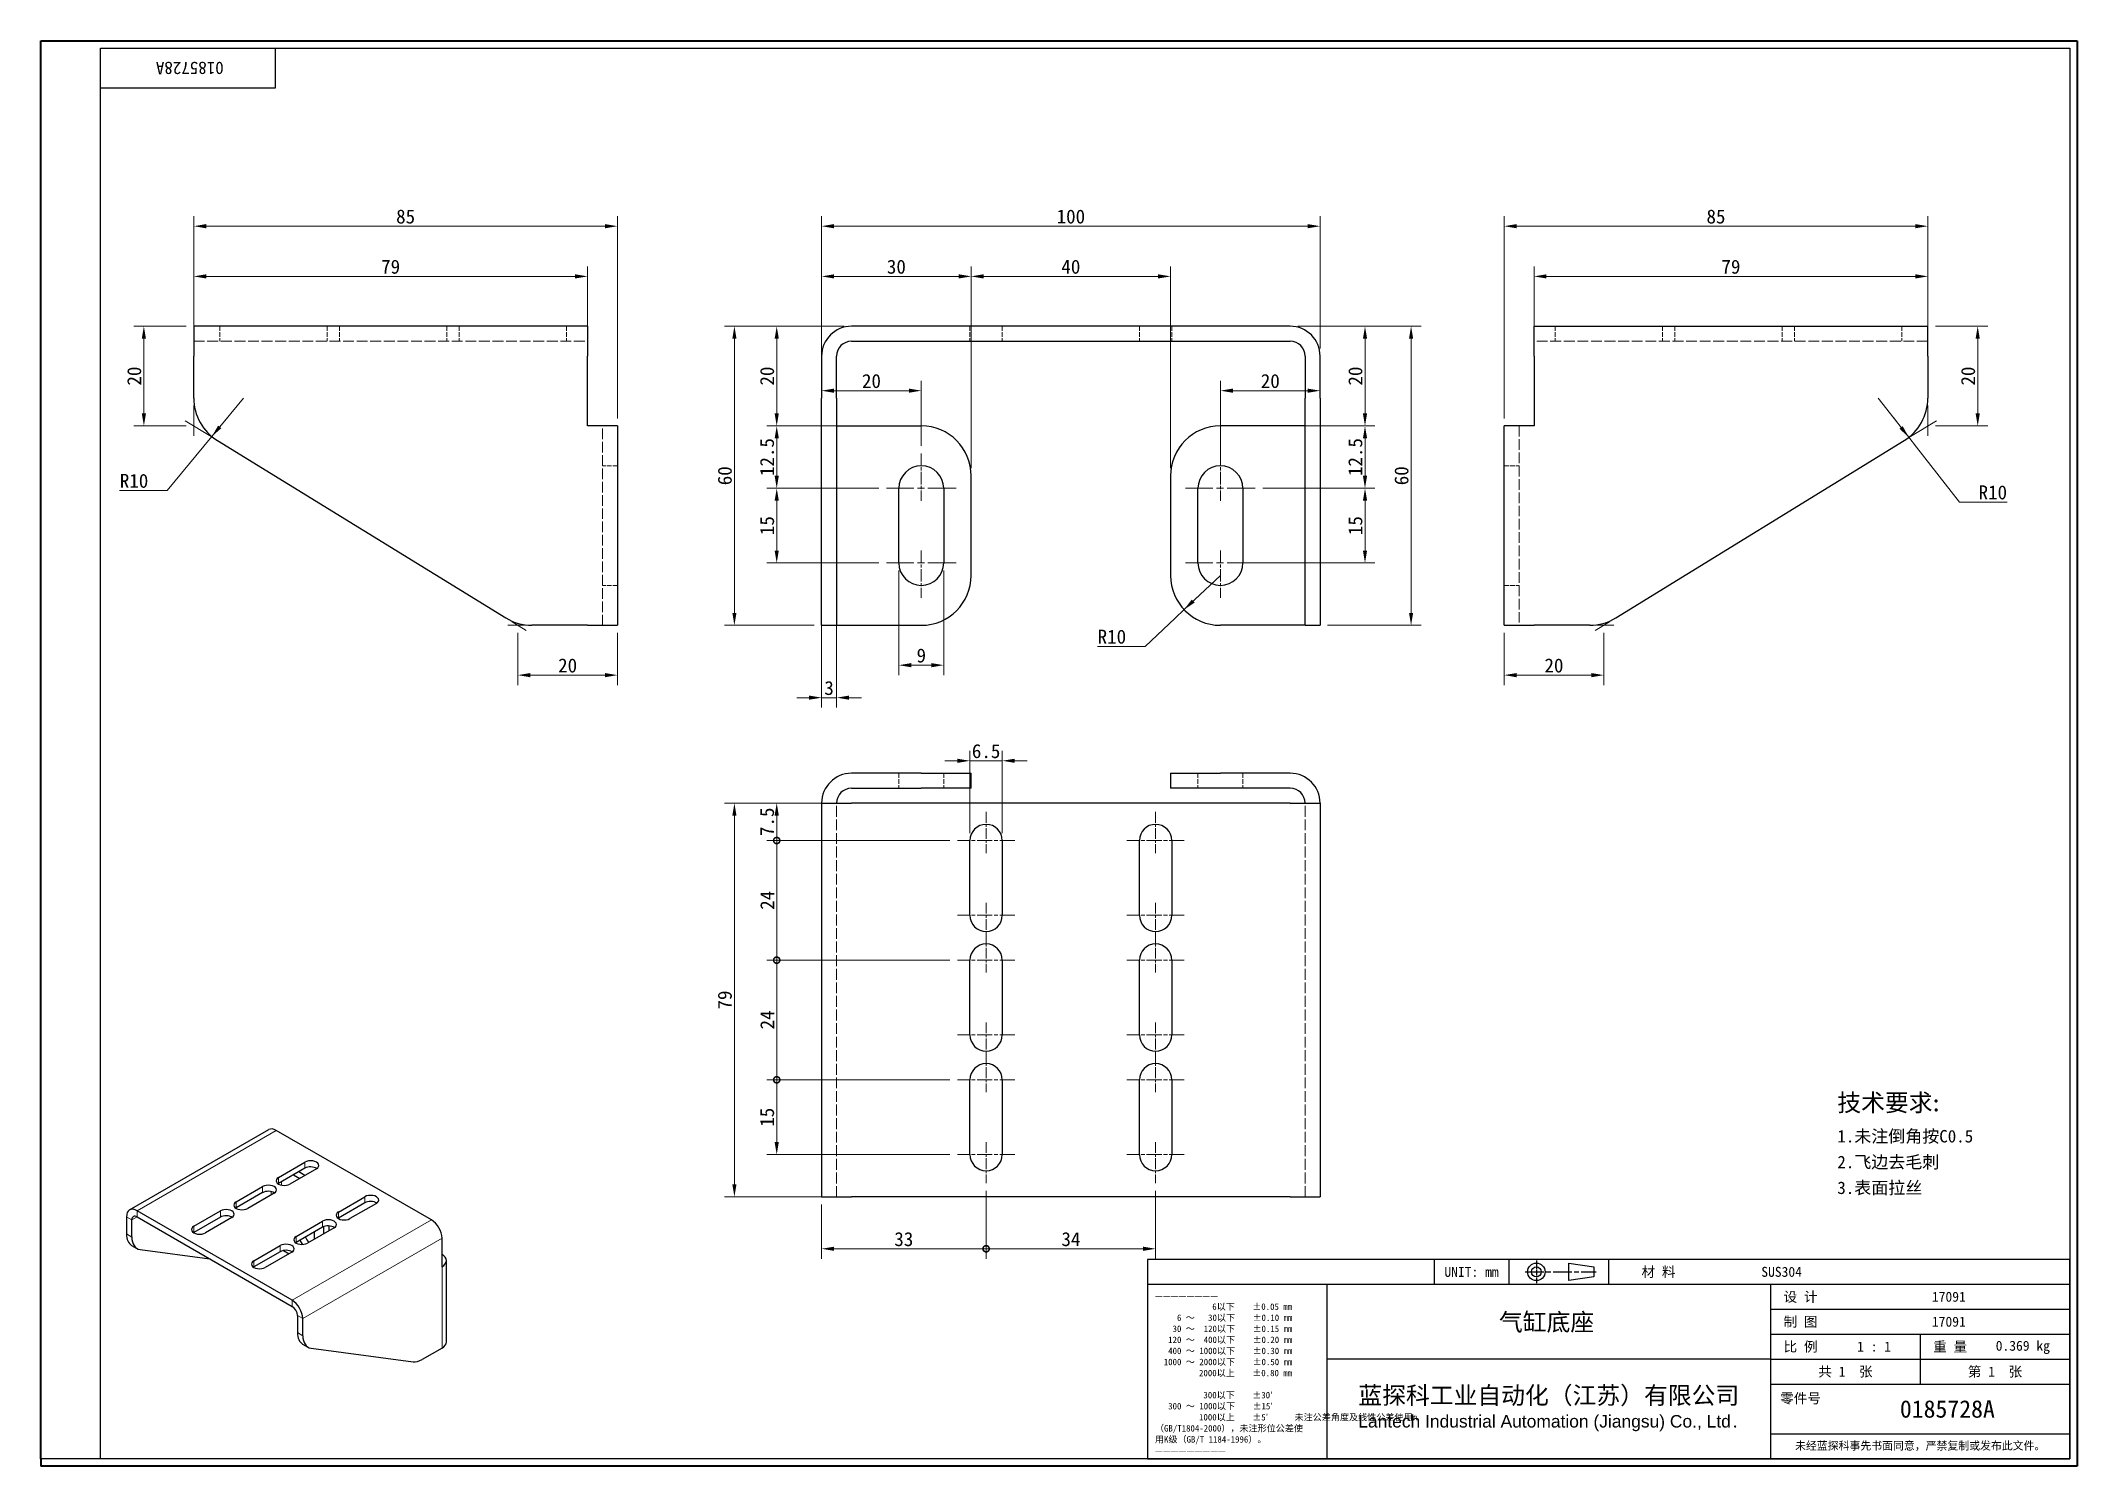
# Model space of a CAD drawing. Header units: millimetres. Extents: x 6 to 415, y 5 to 292.
import ezdxf
from ezdxf.enums import TextEntityAlignment as Align

# ---------------------------------------------------------------- set-up
doc = ezdxf.new("R2010")
doc.units = ezdxf.units.MM
doc.linetypes.add('CHAIN', pattern=[0.3543, 0.2362, -0.0295, 0.0591, -0.0295])
doc.linetypes.add('DASHED', pattern=[0.2067, 0.1654, -0.0413])
for name, color, linetype, lineweight in [('1', 7, 'Continuous', 18), ('可见 (ISO)', 7, 'Continuous', 25), ('可见窄的 (ISO)', 7, 'Continuous', 18), ('图框 (ISO)', 7, 'Continuous', 35), ('标题 (ISO)', 7, 'Continuous', 25)]:
    doc.layers.add(name, color=color, linetype=linetype, lineweight=lineweight)
for name, color, linetype, lineweight, true_color in [('中心标记 (ISO)', 1, 'CHAIN', 18, 0xc2ff0000), ('尺寸 (ISO)', 7, 'Continuous', 18, 0xc2008000), ('符号 (ISO)', 7, 'Continuous', 18, 0xc2008000), ('隐藏 (ISO)', 5, 'DASHED', 18, 0xc20000ff)]:
    doc.layers.add(name, color=color, linetype=linetype, lineweight=lineweight, true_color=true_color)
doc.styles.add('文本样式164', font='SimSun.ttf')
doc.styles.add('文本样式165', font='SimSun.ttf')
doc.styles.add('文本样式74', font='SimSun.ttf')
doc.styles.add('最新国标', font='simfang.ttf')
doc.styles.add('注释文本 (ISO)', font='simfang.ttf')
doc.dimstyles.new('默认 (GB)', dxfattribs={"dimtxt": 2.8, "dimasz": 2.5, "dimexe": 2, "dimexo": 1.5, "dimgap": 0.5, "dimtad": 1, "dimtoh": 1, "dimdsep": 46, "dimtxsty": '最新国标', "dimcen": 0.09, "dimdle": 10, "dimaunit": 1, "dimadec": 3, "dimazin": 2, "dimtfac": 0.535714, "dimtdec": 3, "dimtmove": 0, "dimatfit": 3, "dimfxl": 1, "dimtolj": 1, "dimlwd": -1, "dimlwe": -1, "dimarcsym": 0})

msp = doc.modelspace()

# ---------------------------------------------------------------- texts
at = {"layer": '符号 (ISO)', "insert": (366.371, 70.027), "char_height": 2, "width": 29.94152, "attachment_point": 4, "line_spacing_factor": 1.240703, "style": '注释文本 (ISO)'}
msp.add_mtext('{\\H1.75x;技术要求\\fCalibri|b0|i0|c0|p34;:\\fFangSong|b0|i0|c134|p49;\\P\\H0.71429x;1.未注倒角按C0.5\\P2.飞边去毛刺\\P3.表面拉丝}', dxfattribs=at)

# ---------------------------------------------------------------- blocks, each defined once
blk = doc.blocks.new('图框 最新国标')
at = {"layer": '图框 (ISO)'}
for p, q in [((6, 7), (6, 291.5)), ((6, 291.5), (414.5, 291.5)), ((414.5, 291.5), (414.5, 5.5)), ((6, 7), (6, 5.5)), ((6, 7), (6, 5.5)), ((414.5, 5.5), (6, 5.5))]:
    blk.add_line(p, q, dxfattribs=at)
at = {"layer": '图框 (ISO)', "color": 7, "linetype": 'Continuous', "lineweight": 25}
for p, q in [((18, 290), (413, 290)), ((18, 7), (18, 290)), ((18, 290), (413, 290)), ((53, 290), (53, 282)), ((413, 290), (413, 7)), ((413, 290), (413, 7)), ((53, 282), (18, 282)), ((413, 7), (6, 7)), ((413, 7), (18, 7))]:
    blk.add_line(p, q, dxfattribs=at)
at = {"layer": '图框 (ISO)', "style": '文本样式74'}
blk.add_attdef('零件代号_001', (42.7, 287.25), '', height=2.5, rotation=180, dxfattribs=at)
blk = doc.blocks.new('标题栏 最新国标')
at = {"layer": '标题 (ISO)'}
for p, q in [((381.98, -183.84), (196.98, -183.84)), ((196.98, -183.84), (196.98, -223.84)), ((254.48, -183.84), (254.48, -188.84)), ((269.48, -183.84), (269.48, -188.84)), ((281.48, -188.09), (281.48, -184.59)), ((281.48, -184.59), (286.48, -185.34)), ((286.48, -187.34), (281.48, -188.09)), ((286.48, -185.34), (286.48, -187.34)), ((289.48, -183.84), (289.48, -188.84)), ((381.98, -223.84), (381.98, -183.84)), ((383.48, -183.84), (383.48, -225.34)), ((196.98, -188.84), (381.98, -188.84)), ((232.98, -188.84), (232.98, -223.84)), ((321.98, -188.84), (321.98, -223.84)), ((321.98, -193.84), (381.98, -193.84)), ((321.98, -198.84), (381.98, -198.84)), ((351.98, -198.84), (351.98, -208.84)), ((321.98, -203.84), (232.98, -203.84)), ((321.98, -203.84), (381.98, -203.84)), ((321.98, -208.84), (381.98, -208.84)), ((321.98, -218.84), (381.98, -218.84)), ((196.98, -223.84), (381.98, -223.84)), ((383.48, -225.34), (196.98, -225.34))]:
    blk.add_line(p, q, dxfattribs=at)
at = {"layer": '标题 (ISO)', "linetype": 'CHAIN', "ltscale": 15.834605}
blk.add_line((272.73, -186.34), (286.98, -186.34), dxfattribs=at)
at = {"layer": '标题 (ISO)', "linetype": 'CHAIN', "ltscale": 5.000333}
blk.add_line((274.98, -184.09), (274.98, -188.59), dxfattribs=at)
at = {"layer": '标题 (ISO)'}
for radius in [1.75, 1]:
    blk.add_circle((274.98, -186.34), radius, dxfattribs=at)
at = {"layer": '1', "style": '文本样式164'}
for s, p in [('UNIT: mm', (261.98, -186.34)), ('材 料', (299.48, -186.34)), ('设 计', (327.98, -191.34)), ('制 图', (327.98, -196.34)), ('比 例', (327.98, -201.34)), ('重 量', (357.98, -201.34)), ('共 1  张', (336.98, -206.34)), ('第 1  张', (366.98, -206.34))]:
    blk.add_text(s, height=2, dxfattribs=at).set_placement(p, align=Align.MIDDLE_CENTER)
at = {"layer": '标题 (ISO)', "style": '注释文本 (ISO)'}
for s, insert, char_height, attachment_point, line_spacing_factor in [('————————\\P}\\fSimSun|b0|i0;{\\H1.3000;             6以下    ±0.05 mm\\P}\\fSimSun|b0|i0;{\\H1.3000;     6 ～   30以下    ±0.10 mm\\P}\\fSimSun|b0|i0;{\\H1.3000;    30 ～  120以下    ±0.15 mm\\P}\\fSimSun|b0|i0;{\\H1.3000;   120 ～  400以下    ±0.20 mm\\P}\\fSimSun|b0|i0;{\\H1.3000;   400 ～ 1000以下    ±0.30 mm\\P}\\fSimSun|b0|i0;{\\H1.3000;  1000 ～ 2000以下    ±0.50 mm\\P}\\fSimSun|b0|i0;{\\H1.3000;          2000以上    ±0.80 mm\\P}\\fSimSun|b0|i0;{\\H1.3000;\\P}\\fSimSun|b0|i0;{\\H1.3000;           300以下    ±30′\\P}\\fSimSun|b0|i0;{\\H1.3000;   300 ～ 1000以下    ±15′\\P}\\fSimSun|b0|i0;{\\H1.3000;          1000以上    ±5′}\\fSimSun|b0|i0;{\\H1.3000;      未注公差角度及线性公差使用m\\P}\\fSimSun|b0|i0;{\\H1.3000;（GB/T1804-2000），未注形位公差使\\P}\\fSimSun|b0|i0;{\\H1.3000;用K级（GB/T 1184-1996）。\\P}\\fSimSun|b0|i0;{\\H1.3000;—————————', (198.48, -206.63), 1.3, 4, 1.023913), ('{\\fMicrosoft YaHei|b0|i0|c134|p34;\\H1.75x;蓝探科工业自动化（江苏）有限公司\\P\\fArial|b0|i0|c0|p34;\\H0.71429x;Lantech Industrial Automation (Jiangsu) Co., Ltd\\fFangSong|b0|i0|c134|p49;.\\H1.15195x; }', (277.48, -213.84), 2, 5, 0.978695)]:
    blk.add_mtext(s, dxfattribs=dict(at, insert=insert, char_height=char_height, attachment_point=attachment_point, line_spacing_factor=line_spacing_factor))
at = {"layer": '标题 (ISO)', "attachment_point": 5, "style": '注释文本 (ISO)'}
for s, insert, char_height in [('\\fFangSong|b0|i0;零件号', (327.98, -211.84), 2), ('\\fSimSun|b0|i0;{\\H1.6000;未经蓝探科事先书面同意，严禁复制或发布此文件。}', (351.98, -221.34), 1.6)]:
    blk.add_mtext(s, dxfattribs=dict(at, insert=insert, char_height=char_height))
at = {"layer": '标题 (ISO)'}
for tag, p, height, style in [('材料_001', (320.09, -187.33), 2, '注释文本 (ISO)'), ('设计人_001', (354.32, -192.33), 2, '注释文本 (ISO)'), ('库存编号_001', (267.48, -198.17), 3.5, '文本样式165'), ('设计人_001', (354.32, -197.33), 2, '注释文本 (ISO)'), ('视图比例_001', (339.32, -202.33), 2, '注释文本 (ISO)'), ('质量\\P3;_001', (367.12, -202.16), 2, '注释文本 (ISO)'), ('零件代号_001', (347.9, -215.59), 3.5, '文本样式165')]:
    blk.add_attdef(tag, p, '', height=height, dxfattribs=dict(at, style=style))
blk = doc.blocks.new('*D5')
at = {"layer": 'Defpoints', "color": 0}
for p in [(262.63, 254.29), (162.63, 228.22), (262.63, 228.22)]:
    blk.add_point(p, dxfattribs=at)
at = {"layer": '尺寸 (ISO)', "color": 116, "true_color": 0x000000}
for p, q in [((162.63, 229.72), (162.63, 256.29)), ((165.13, 254.29), (260.13, 254.29)), ((262.63, 229.72), (262.63, 256.29))]:
    blk.add_line(p, q, dxfattribs=at)
for points in [[(165.13, 254.71), (165.13, 253.87), (162.63, 254.29)], [(260.13, 254.71), (260.13, 253.87), (262.63, 254.29)]]:
    blk.add_solid(points, dxfattribs=at)
at = {"layer": '尺寸 (ISO)', "insert": (212.63, 256.21), "char_height": 2.8, "attachment_point": 5, "style": '最新国标'}
blk.add_mtext('\\A1;100', dxfattribs=at)
blk = doc.blocks.new('*D6')
at = {"layer": 'Defpoints', "color": 0}
for p in [(192.63, 244.22), (162.63, 211.29), (192.63, 204.22)]:
    blk.add_point(p, dxfattribs=at)
at = {"layer": '尺寸 (ISO)', "color": 116, "true_color": 0x000000}
for p, q in [((162.63, 212.79), (162.63, 246.22)), ((192.63, 205.72), (192.63, 246.22)), ((165.13, 244.22), (190.13, 244.22))]:
    blk.add_line(p, q, dxfattribs=at)
for points in [[(165.13, 244.64), (165.13, 243.8), (162.63, 244.22)], [(190.13, 244.64), (190.13, 243.8), (192.63, 244.22)]]:
    blk.add_solid(points, dxfattribs=at)
at = {"layer": '尺寸 (ISO)', "insert": (177.63, 246.14), "char_height": 2.8, "attachment_point": 5, "style": '最新国标'}
blk.add_mtext('\\A1;30', dxfattribs=at)
blk = doc.blocks.new('*D7')
at = {"layer": 'Defpoints', "color": 0}
for p in [(232.63, 244.22), (192.63, 204.22), (232.63, 204.22)]:
    blk.add_point(p, dxfattribs=at)
at = {"layer": '尺寸 (ISO)', "color": 116, "true_color": 0x000000}
for p, q in [((192.63, 205.72), (192.63, 246.22)), ((232.63, 205.72), (232.63, 246.22)), ((195.13, 244.22), (230.13, 244.22))]:
    blk.add_line(p, q, dxfattribs=at)
for points in [[(195.13, 244.64), (195.13, 243.8), (192.63, 244.22)], [(230.13, 244.64), (230.13, 243.8), (232.63, 244.22)]]:
    blk.add_solid(points, dxfattribs=at)
at = {"layer": '尺寸 (ISO)', "insert": (212.63, 246.14), "char_height": 2.8, "attachment_point": 5, "style": '最新国标'}
blk.add_mtext('\\A1;40', dxfattribs=at)
blk = doc.blocks.new('*D8')
at = {"layer": 'Defpoints', "color": 0}
for p in [(162.63, 221.29), (162.63, 211.29), (182.63, 208.72)]:
    blk.add_point(p, dxfattribs=at)
at = {"layer": '尺寸 (ISO)', "color": 116, "true_color": 0x000000}
for p, q in [((162.63, 212.79), (162.63, 223.29)), ((180.13, 221.29), (165.13, 221.29)), ((182.63, 210.22), (182.63, 223.29))]:
    blk.add_line(p, q, dxfattribs=at)
for points in [[(165.13, 221.71), (165.13, 220.87), (162.63, 221.29)], [(180.13, 221.71), (180.13, 220.87), (182.63, 221.29)]]:
    blk.add_solid(points, dxfattribs=at)
at = {"layer": '尺寸 (ISO)', "insert": (172.63, 223.21), "char_height": 2.8, "attachment_point": 5, "style": '最新国标'}
blk.add_mtext('\\A1;20', dxfattribs=at)
blk = doc.blocks.new('*D9')
at = {"layer": 'Defpoints', "color": 0}
for p in [(175.63, 201.72), (153.63, 186.72), (175.63, 186.72)]:
    blk.add_point(p, dxfattribs=at)
at = {"layer": '尺寸 (ISO)', "color": 116, "true_color": 0x000000}
for p, q in [((174.13, 201.72), (151.63, 201.72)), ((153.63, 199.22), (153.63, 189.22)), ((174.13, 186.72), (151.63, 186.72))]:
    blk.add_line(p, q, dxfattribs=at)
for points in [[(153.21, 199.22), (154.05, 199.22), (153.63, 201.72)], [(153.21, 189.22), (154.05, 189.22), (153.63, 186.72)]]:
    blk.add_solid(points, dxfattribs=at)
at = {"layer": '尺寸 (ISO)', "insert": (151.71, 194.22), "char_height": 2.8, "attachment_point": 5, "rotation": 90, "style": '最新国标'}
blk.add_mtext('\\A1;15', dxfattribs=at)
blk = doc.blocks.new('*D10')
at = {"layer": 'Defpoints', "color": 0}
for p in [(162.63, 175.7), (165.63, 175.7), (165.63, 159.7)]:
    blk.add_point(p, dxfattribs=at)
at = {"layer": '尺寸 (ISO)', "color": 116, "true_color": 0x000000}
for p, q in [((162.63, 174.2), (162.63, 157.7)), ((165.63, 174.2), (165.63, 157.7)), ((160.13, 159.7), (157.63, 159.7)), ((162.63, 159.7), (165.63, 159.7)), ((168.13, 159.7), (170.63, 159.7))]:
    blk.add_line(p, q, dxfattribs=at)
for points in [[(160.13, 160.12), (160.13, 159.29), (162.63, 159.7)], [(168.13, 160.12), (168.13, 159.29), (165.63, 159.7)]]:
    blk.add_solid(points, dxfattribs=at)
at = {"layer": '尺寸 (ISO)', "insert": (164.13, 161.62), "char_height": 2.8, "attachment_point": 5, "style": '最新国标'}
blk.add_mtext('\\A1;3', dxfattribs=at)
blk = doc.blocks.new('*D11')
at = {"layer": 'Defpoints', "color": 0}
for p in [(168.63, 234.22), (145.14, 174.22), (162.63, 174.22)]:
    blk.add_point(p, dxfattribs=at)
at = {"layer": '尺寸 (ISO)', "color": 116, "true_color": 0x000000}
for p, q in [((167.13, 234.22), (143.14, 234.22)), ((145.14, 231.72), (145.14, 176.72)), ((161.13, 174.22), (143.14, 174.22))]:
    blk.add_line(p, q, dxfattribs=at)
for points in [[(144.73, 231.72), (145.56, 231.72), (145.14, 234.22)], [(144.73, 176.72), (145.56, 176.72), (145.14, 174.22)]]:
    blk.add_solid(points, dxfattribs=at)
at = {"layer": '尺寸 (ISO)', "insert": (143.23, 204.22), "char_height": 2.8, "attachment_point": 5, "rotation": 90, "style": '最新国标'}
blk.add_mtext('\\A1;60', dxfattribs=at)
blk = doc.blocks.new('*D12')
at = {"layer": 'Defpoints', "color": 0}
for p in [(249.63, 201.72), (242.63, 186.72), (271.63, 186.72)]:
    blk.add_point(p, dxfattribs=at)
at = {"layer": '尺寸 (ISO)', "color": 116, "true_color": 0x000000}
for p, q in [((251.13, 201.72), (273.63, 201.72)), ((271.63, 199.22), (271.63, 189.22)), ((244.13, 186.72), (273.63, 186.72))]:
    blk.add_line(p, q, dxfattribs=at)
for points in [[(271.21, 199.22), (272.05, 199.22), (271.63, 201.72)], [(271.21, 189.22), (272.05, 189.22), (271.63, 186.72)]]:
    blk.add_solid(points, dxfattribs=at)
at = {"layer": '尺寸 (ISO)', "insert": (269.71, 194.22), "char_height": 2.8, "attachment_point": 5, "rotation": 90, "style": '最新国标'}
blk.add_mtext('\\A1;15', dxfattribs=at)
blk = doc.blocks.new('*D13')
at = {"layer": 'Defpoints', "color": 0}
for p in [(256.63, 234.22), (262.63, 174.22), (280.87, 174.22)]:
    blk.add_point(p, dxfattribs=at)
at = {"layer": '尺寸 (ISO)', "color": 116, "true_color": 0x000000}
for p, q in [((258.13, 234.22), (282.87, 234.22)), ((280.87, 231.72), (280.87, 176.72)), ((264.13, 174.22), (282.87, 174.22))]:
    blk.add_line(p, q, dxfattribs=at)
for points in [[(280.46, 231.72), (281.29, 231.72), (280.87, 234.22)], [(280.46, 176.72), (281.29, 176.72), (280.87, 174.22)]]:
    blk.add_solid(points, dxfattribs=at)
at = {"layer": '尺寸 (ISO)', "insert": (278.96, 204.22), "char_height": 2.8, "attachment_point": 5, "rotation": 90, "style": '最新国标'}
blk.add_mtext('\\A1;60', dxfattribs=at)
blk = doc.blocks.new('*D14')
at = {"layer": 'Defpoints', "color": 0}
for p in [(262.63, 221.29), (262.63, 211.29), (242.63, 206.22)]:
    blk.add_point(p, dxfattribs=at)
at = {"layer": '尺寸 (ISO)', "color": 116, "true_color": 0x000000}
for p, q in [((242.63, 207.72), (242.63, 223.29)), ((245.13, 221.29), (260.13, 221.29)), ((262.63, 212.79), (262.63, 223.29))]:
    blk.add_line(p, q, dxfattribs=at)
for points in [[(245.13, 221.71), (245.13, 220.87), (242.63, 221.29)], [(260.13, 221.71), (260.13, 220.87), (262.63, 221.29)]]:
    blk.add_solid(points, dxfattribs=at)
at = {"layer": '尺寸 (ISO)', "insert": (252.63, 223.21), "char_height": 2.8, "attachment_point": 5, "style": '最新国标'}
blk.add_mtext('\\A1;20', dxfattribs=at)
blk = doc.blocks.new('*D15')
at = {"layer": 'Defpoints', "color": 0}
for p in [(242.63, 184.22), (235.34, 177.37)]:
    blk.add_point(p, dxfattribs=at)
at = {"layer": '尺寸 (ISO)', "color": 116, "true_color": 0x000000}
for p, q in [((242.63, 184.22), (235.34, 177.37)), ((237.16, 179.08), (238.99, 180.79)), ((227.51, 170), (233.52, 175.66)), ((235.34, 177.37), (233.52, 175.66)), ((217.96, 170), (227.51, 170))]:
    blk.add_line(p, q, dxfattribs=at)
blk.add_solid([(236.88, 179.39), (237.45, 178.78), (235.34, 177.37)], dxfattribs=at)
at = {"layer": '尺寸 (ISO)', "insert": (220.86, 171.92), "char_height": 2.8, "attachment_point": 5, "style": '最新国标'}
blk.add_mtext('\\A1;R10', dxfattribs=at)
blk = doc.blocks.new('*D16')
at = {"layer": 'Defpoints', "color": 0}
for p in [(178.13, 186.72), (187.13, 186.72), (187.13, 166.22)]:
    blk.add_point(p, dxfattribs=at)
at = {"layer": '尺寸 (ISO)', "color": 116, "true_color": 0x000000}
for p, q in [((178.13, 185.22), (178.13, 164.22)), ((187.13, 185.22), (187.13, 164.22)), ((180.63, 166.22), (184.63, 166.22))]:
    blk.add_line(p, q, dxfattribs=at)
for points in [[(180.63, 166.64), (180.63, 165.8), (178.13, 166.22)], [(184.63, 166.64), (184.63, 165.8), (187.13, 166.22)]]:
    blk.add_solid(points, dxfattribs=at)
at = {"layer": '尺寸 (ISO)', "insert": (182.63, 168.14), "char_height": 2.8, "attachment_point": 5, "style": '最新国标'}
blk.add_mtext('\\A1;9', dxfattribs=at)
blk = doc.blocks.new('*D17')
at = {"layer": 'Defpoints', "color": 0}
for p in [(168.63, 234.22), (153.63, 214.22), (168.63, 214.22)]:
    blk.add_point(p, dxfattribs=at)
at = {"layer": '尺寸 (ISO)', "color": 116, "true_color": 0x000000}
for p, q in [((167.13, 234.22), (151.63, 234.22)), ((153.63, 231.72), (153.63, 216.72)), ((167.13, 214.22), (151.63, 214.22))]:
    blk.add_line(p, q, dxfattribs=at)
for points in [[(153.21, 231.72), (154.05, 231.72), (153.63, 234.22)], [(153.21, 216.72), (154.05, 216.72), (153.63, 214.22)]]:
    blk.add_solid(points, dxfattribs=at)
at = {"layer": '尺寸 (ISO)', "insert": (151.71, 224.22), "char_height": 2.8, "attachment_point": 5, "rotation": 90, "style": '最新国标'}
blk.add_mtext('\\A1;20', dxfattribs=at)
blk = doc.blocks.new('*D18')
at = {"layer": 'Defpoints', "color": 0}
for p in [(168.63, 214.22), (153.63, 201.72), (175.63, 201.72)]:
    blk.add_point(p, dxfattribs=at)
at = {"layer": '尺寸 (ISO)', "color": 116, "true_color": 0x000000}
for p, q in [((167.13, 214.22), (151.63, 214.22)), ((153.63, 211.72), (153.63, 204.22)), ((174.13, 201.72), (151.63, 201.72))]:
    blk.add_line(p, q, dxfattribs=at)
for points in [[(153.21, 211.72), (154.05, 211.72), (153.63, 214.22)], [(153.21, 204.22), (154.05, 204.22), (153.63, 201.72)]]:
    blk.add_solid(points, dxfattribs=at)
at = {"layer": '尺寸 (ISO)', "insert": (151.7, 207.97), "char_height": 2.8, "attachment_point": 5, "rotation": 90, "style": '最新国标'}
blk.add_mtext('\\A1;12.5', dxfattribs=at)
blk = doc.blocks.new('*D19')
at = {"layer": 'Defpoints', "color": 0}
for p in [(256.63, 234.22), (256.63, 214.22), (271.63, 214.22)]:
    blk.add_point(p, dxfattribs=at)
at = {"layer": '尺寸 (ISO)', "color": 116, "true_color": 0x000000}
for p, q in [((258.13, 234.22), (273.63, 234.22)), ((271.63, 231.72), (271.63, 216.72)), ((258.13, 214.22), (273.63, 214.22))]:
    blk.add_line(p, q, dxfattribs=at)
for points in [[(271.21, 231.72), (272.05, 231.72), (271.63, 234.22)], [(271.21, 216.72), (272.05, 216.72), (271.63, 214.22)]]:
    blk.add_solid(points, dxfattribs=at)
at = {"layer": '尺寸 (ISO)', "insert": (269.71, 224.22), "char_height": 2.8, "attachment_point": 5, "rotation": 90, "style": '最新国标'}
blk.add_mtext('\\A1;20', dxfattribs=at)
blk = doc.blocks.new('*D20')
at = {"layer": 'Defpoints', "color": 0}
for p in [(256.63, 214.22), (249.63, 201.72), (271.63, 201.72)]:
    blk.add_point(p, dxfattribs=at)
at = {"layer": '尺寸 (ISO)', "color": 116, "true_color": 0x000000}
for p, q in [((258.13, 214.22), (273.63, 214.22)), ((271.63, 211.72), (271.63, 204.22)), ((251.13, 201.72), (273.63, 201.72))]:
    blk.add_line(p, q, dxfattribs=at)
for points in [[(271.21, 211.72), (272.05, 211.72), (271.63, 214.22)], [(271.21, 204.22), (272.05, 204.22), (271.63, 201.72)]]:
    blk.add_solid(points, dxfattribs=at)
at = {"layer": '尺寸 (ISO)', "insert": (269.7, 207.97), "char_height": 2.8, "attachment_point": 5, "rotation": 90, "style": '最新国标'}
blk.add_mtext('\\A1;12.5', dxfattribs=at)
blk = doc.blocks.new('*D21')
at = {"layer": 'Defpoints', "color": 0}
for p in [(115.69, 244.22), (36.69, 228.22), (115.69, 228.22)]:
    blk.add_point(p, dxfattribs=at)
at = {"layer": '尺寸 (ISO)', "color": 116, "true_color": 0x000000}
for p, q in [((36.69, 229.72), (36.69, 246.22)), ((115.69, 229.72), (115.69, 246.22)), ((39.19, 244.22), (113.19, 244.22))]:
    blk.add_line(p, q, dxfattribs=at)
for points in [[(39.19, 244.64), (39.19, 243.8), (36.69, 244.22)], [(113.19, 244.64), (113.19, 243.8), (115.69, 244.22)]]:
    blk.add_solid(points, dxfattribs=at)
at = {"layer": '尺寸 (ISO)', "insert": (76.19, 246.14), "char_height": 2.8, "attachment_point": 5, "style": '最新国标'}
blk.add_mtext('\\A1;79', dxfattribs=at)
blk = doc.blocks.new('*D22')
at = {"layer": 'Defpoints', "color": 0}
for p in [(121.69, 254.29), (36.69, 228.22), (121.69, 214.22)]:
    blk.add_point(p, dxfattribs=at)
at = {"layer": '尺寸 (ISO)', "color": 116, "true_color": 0x000000}
for p, q in [((36.69, 229.72), (36.69, 256.29)), ((39.19, 254.29), (119.19, 254.29)), ((121.69, 215.72), (121.69, 256.29))]:
    blk.add_line(p, q, dxfattribs=at)
for points in [[(39.19, 254.71), (39.19, 253.87), (36.69, 254.29)], [(119.19, 254.71), (119.19, 253.87), (121.69, 254.29)]]:
    blk.add_solid(points, dxfattribs=at)
at = {"layer": '尺寸 (ISO)', "insert": (79.19, 256.21), "char_height": 2.8, "attachment_point": 5, "style": '最新国标'}
blk.add_mtext('\\A1;85', dxfattribs=at)
blk = doc.blocks.new('*D23')
at = {"layer": 'Defpoints', "color": 0}
for p in [(384.53, 244.22), (305.53, 228.22), (384.53, 228.22)]:
    blk.add_point(p, dxfattribs=at)
at = {"layer": '尺寸 (ISO)', "color": 116, "true_color": 0x000000}
for p, q in [((305.53, 229.72), (305.53, 246.22)), ((384.53, 229.72), (384.53, 246.22)), ((308.03, 244.22), (382.03, 244.22))]:
    blk.add_line(p, q, dxfattribs=at)
for points in [[(308.03, 244.64), (308.03, 243.8), (305.53, 244.22)], [(382.03, 244.64), (382.03, 243.8), (384.53, 244.22)]]:
    blk.add_solid(points, dxfattribs=at)
at = {"layer": '尺寸 (ISO)', "insert": (345.03, 246.14), "char_height": 2.8, "attachment_point": 5, "style": '最新国标'}
blk.add_mtext('\\A1;79', dxfattribs=at)
blk = doc.blocks.new('*D24')
at = {"layer": 'Defpoints', "color": 0}
for p in [(384.53, 254.29), (384.53, 228.22), (299.53, 214.22)]:
    blk.add_point(p, dxfattribs=at)
at = {"layer": '尺寸 (ISO)', "color": 116, "true_color": 0x000000}
for p, q in [((299.53, 215.72), (299.53, 256.29)), ((302.03, 254.29), (382.03, 254.29)), ((384.53, 229.72), (384.53, 256.29))]:
    blk.add_line(p, q, dxfattribs=at)
for points in [[(302.03, 254.71), (302.03, 253.87), (299.53, 254.29)], [(382.03, 254.71), (382.03, 253.87), (384.53, 254.29)]]:
    blk.add_solid(points, dxfattribs=at)
at = {"layer": '尺寸 (ISO)', "insert": (342.03, 256.21), "char_height": 2.8, "attachment_point": 5, "style": '最新国标'}
blk.add_mtext('\\A1;85', dxfattribs=at)
blk = doc.blocks.new('*D25')
at = {"layer": 'Defpoints', "color": 0}
for p in [(299.53, 174.22), (319.53, 174.22), (299.53, 164.22)]:
    blk.add_point(p, dxfattribs=at)
at = {"layer": '尺寸 (ISO)', "color": 116, "true_color": 0x000000}
for p, q in [((299.53, 172.72), (299.53, 162.22)), ((319.53, 172.72), (319.53, 162.22)), ((317.03, 164.22), (302.03, 164.22))]:
    blk.add_line(p, q, dxfattribs=at)
for points in [[(302.03, 164.64), (302.03, 163.8), (299.53, 164.22)], [(317.03, 164.64), (317.03, 163.8), (319.53, 164.22)]]:
    blk.add_solid(points, dxfattribs=at)
at = {"layer": '尺寸 (ISO)', "insert": (309.53, 166.14), "char_height": 2.8, "attachment_point": 5, "style": '最新国标'}
blk.add_mtext('\\A1;20', dxfattribs=at)
blk = doc.blocks.new('*D26')
at = {"layer": 'Defpoints', "color": 0}
for p in [(101.69, 174.22), (121.69, 174.22), (121.69, 164.22)]:
    blk.add_point(p, dxfattribs=at)
at = {"layer": '尺寸 (ISO)', "color": 116, "true_color": 0x000000}
for p, q in [((101.69, 172.72), (101.69, 162.22)), ((121.69, 172.72), (121.69, 162.22)), ((104.19, 164.22), (119.19, 164.22))]:
    blk.add_line(p, q, dxfattribs=at)
for points in [[(104.19, 164.64), (104.19, 163.8), (101.69, 164.22)], [(119.19, 164.64), (119.19, 163.8), (121.69, 164.22)]]:
    blk.add_solid(points, dxfattribs=at)
at = {"layer": '尺寸 (ISO)', "insert": (111.69, 166.14), "char_height": 2.8, "attachment_point": 5, "style": '最新国标'}
blk.add_mtext('\\A1;20', dxfattribs=at)
blk = doc.blocks.new('*D27')
at = {"layer": 'Defpoints', "color": 0}
for p in [(26.69, 234.22), (36.69, 234.22), (36.69, 214.22)]:
    blk.add_point(p, dxfattribs=at)
at = {"layer": '尺寸 (ISO)', "color": 116, "true_color": 0x000000}
for p, q in [((35.19, 234.22), (24.69, 234.22)), ((26.69, 216.72), (26.69, 231.72)), ((35.19, 214.22), (24.69, 214.22))]:
    blk.add_line(p, q, dxfattribs=at)
for points in [[(26.27, 231.72), (27.11, 231.72), (26.69, 234.22)], [(26.27, 216.72), (27.11, 216.72), (26.69, 214.22)]]:
    blk.add_solid(points, dxfattribs=at)
at = {"layer": '尺寸 (ISO)', "insert": (24.77, 224.22), "char_height": 2.8, "attachment_point": 5, "rotation": 90, "style": '最新国标'}
blk.add_mtext('\\A1;20', dxfattribs=at)
blk = doc.blocks.new('*D28')
at = {"layer": 'Defpoints', "color": 0}
for p in [(384.53, 234.22), (394.53, 234.22), (384.53, 214.22)]:
    blk.add_point(p, dxfattribs=at)
at = {"layer": '尺寸 (ISO)', "color": 116, "true_color": 0x000000}
for p, q in [((386.03, 234.22), (396.53, 234.22)), ((394.53, 216.72), (394.53, 231.72)), ((386.03, 214.22), (396.53, 214.22))]:
    blk.add_line(p, q, dxfattribs=at)
for points in [[(394.11, 231.72), (394.95, 231.72), (394.53, 234.22)], [(394.11, 216.72), (394.95, 216.72), (394.53, 214.22)]]:
    blk.add_solid(points, dxfattribs=at)
at = {"layer": '尺寸 (ISO)', "insert": (392.61, 224.22), "char_height": 2.8, "attachment_point": 5, "rotation": 90, "style": '最新国标'}
blk.add_mtext('\\A1;20', dxfattribs=at)
blk = doc.blocks.new('*D29')
at = {"layer": 'Defpoints', "color": 0}
for p in [(46.69, 219.81), (40.32, 212.1)]:
    blk.add_point(p, dxfattribs=at)
at = {"layer": '尺寸 (ISO)', "color": 116, "true_color": 0x000000}
for p, q in [((46.69, 219.81), (40.32, 212.1)), ((41.91, 214.03), (43.51, 215.95)), ((31.37, 201.26), (38.73, 210.17)), ((40.32, 212.1), (38.73, 210.17)), ((21.82, 201.26), (31.37, 201.26))]:
    blk.add_line(p, q, dxfattribs=at)
blk.add_solid([(41.59, 214.29), (42.23, 213.76), (40.32, 212.1)], dxfattribs=at)
at = {"layer": '尺寸 (ISO)', "insert": (24.72, 203.18), "char_height": 2.8, "attachment_point": 5, "style": '最新国标'}
blk.add_mtext('\\A1;R10', dxfattribs=at)
blk = doc.blocks.new('*D30')
at = {"layer": 'Defpoints', "color": 0}
for p in [(374.53, 219.81), (380.71, 211.94)]:
    blk.add_point(p, dxfattribs=at)
at = {"layer": '尺寸 (ISO)', "color": 116, "true_color": 0x000000}
for p, q in [((374.53, 219.81), (380.71, 211.94)), ((379.16, 213.91), (377.62, 215.88)), ((380.71, 211.94), (382.25, 209.98)), ((390.91, 198.95), (382.25, 209.98)), ((400.46, 198.95), (390.91, 198.95))]:
    blk.add_line(p, q, dxfattribs=at)
blk.add_solid([(379.49, 214.17), (378.83, 213.65), (380.71, 211.94)], dxfattribs=at)
at = {"layer": '尺寸 (ISO)', "insert": (397.56, 200.87), "char_height": 2.8, "attachment_point": 5, "style": '最新国标'}
blk.add_mtext('\\A1;R10', dxfattribs=at)
blk = doc.blocks.new('_DotSmall')
at = {"color": 0, "linetype": 'ByBlock', "const_width": 0.5}
blk.add_lwpolyline([(-0.0625, 0, 1), (0.0625, 0, 1)], format="xyb", close=True, dxfattribs=at)
blk = doc.blocks.new('*D31')
at = {"layer": 'Defpoints', "color": 0}
for p in [(153.63, 83.04), (189.88, 83.04), (189.88, 68.04)]:
    blk.add_point(p, dxfattribs=at)
at = {"layer": '尺寸 (ISO)', "color": 116, "true_color": 0x000000}
for p, q in [((188.38, 83.04), (151.63, 83.04)), ((153.63, 70.54), (153.63, 83.04)), ((188.38, 68.04), (151.63, 68.04))]:
    blk.add_line(p, q, dxfattribs=at)
blk.add_solid([(153.21, 70.54), (154.05, 70.54), (153.63, 68.04)], dxfattribs=at)
at = {"layer": '尺寸 (ISO)', "color": 116, "true_color": 0x000000, "xscale": 2.5, "yscale": 2.5, "zscale": 2.5, "rotation": 90}
blk.add_blockref('_DotSmall', (153.63, 83.04), dxfattribs=at)
at = {"layer": '尺寸 (ISO)', "insert": (151.71, 75.53), "char_height": 2.8, "attachment_point": 5, "rotation": 90, "style": '最新国标'}
blk.add_mtext('\\A1;15', dxfattribs=at)
blk = doc.blocks.new('*D33')
at = {"layer": 'Defpoints', "color": 0}
for p in [(153.63, 138.54), (168.63, 138.54), (189.88, 131.04)]:
    blk.add_point(p, dxfattribs=at)
at = {"layer": '尺寸 (ISO)', "color": 116, "true_color": 0x000000}
for p, q in [((167.13, 138.54), (151.63, 138.54)), ((153.63, 131.04), (153.63, 136.04)), ((188.38, 131.04), (151.63, 131.04))]:
    blk.add_line(p, q, dxfattribs=at)
blk.add_solid([(153.21, 136.04), (154.05, 136.04), (153.63, 138.54)], dxfattribs=at)
at = {"layer": '尺寸 (ISO)', "color": 116, "true_color": 0x000000, "xscale": 2.5, "yscale": 2.5, "zscale": 2.5, "rotation": 270}
blk.add_blockref('_DotSmall', (153.63, 131.04), dxfattribs=at)
at = {"layer": '尺寸 (ISO)', "insert": (151.7, 134.8), "char_height": 2.8, "attachment_point": 5, "rotation": 90, "style": '最新国标'}
blk.add_mtext('\\A1;7.5', dxfattribs=at)
blk = doc.blocks.new('*D34')
at = {"layer": 'Defpoints', "color": 0}
for p in [(153.63, 131.04), (189.88, 131.04), (189.88, 107.04)]:
    blk.add_point(p, dxfattribs=at)
at = {"layer": '尺寸 (ISO)', "color": 116, "true_color": 0x000000}
for p, q in [((188.38, 131.04), (151.63, 131.04)), ((153.63, 107.04), (153.63, 131.04)), ((188.38, 107.04), (151.63, 107.04))]:
    blk.add_line(p, q, dxfattribs=at)
at = {"layer": '尺寸 (ISO)', "color": 116, "true_color": 0x000000, "xscale": 2.5, "yscale": 2.5, "zscale": 2.5}
for p, rotation in [((153.63, 131.04), 90), ((153.63, 107.04), 270)]:
    blk.add_blockref('_DotSmall', p, dxfattribs=dict(at, rotation=rotation))
at = {"layer": '尺寸 (ISO)', "insert": (151.73, 119.05), "char_height": 2.8, "attachment_point": 5, "rotation": 90, "style": '最新国标'}
blk.add_mtext('\\A1;24', dxfattribs=at)
blk = doc.blocks.new('*D35')
at = {"layer": 'Defpoints', "color": 0}
for p in [(153.63, 107.04), (189.88, 107.04), (189.88, 83.04)]:
    blk.add_point(p, dxfattribs=at)
at = {"layer": '尺寸 (ISO)', "color": 116, "true_color": 0x000000}
for p, q in [((188.38, 107.04), (151.63, 107.04)), ((153.63, 83.04), (153.63, 107.04)), ((188.38, 83.04), (151.63, 83.04))]:
    blk.add_line(p, q, dxfattribs=at)
at = {"layer": '尺寸 (ISO)', "color": 116, "true_color": 0x000000, "xscale": 2.5, "yscale": 2.5, "zscale": 2.5}
for p, rotation in [((153.63, 107.04), 90), ((153.63, 83.04), 270)]:
    blk.add_blockref('_DotSmall', p, dxfattribs=dict(at, rotation=rotation))
at = {"layer": '尺寸 (ISO)', "insert": (151.73, 95.05), "char_height": 2.8, "attachment_point": 5, "rotation": 90, "style": '最新国标'}
blk.add_mtext('\\A1;24', dxfattribs=at)
blk = doc.blocks.new('*D36')
at = {"layer": 'Defpoints', "color": 0}
for p in [(168.63, 138.54), (145.14, 59.54), (168.63, 59.54)]:
    blk.add_point(p, dxfattribs=at)
at = {"layer": '尺寸 (ISO)', "color": 116, "true_color": 0x000000}
for p, q in [((167.13, 138.54), (143.14, 138.54)), ((145.14, 136.04), (145.14, 62.04)), ((167.13, 59.54), (143.14, 59.54))]:
    blk.add_line(p, q, dxfattribs=at)
for points in [[(144.73, 136.04), (145.56, 136.04), (145.14, 138.54)], [(144.73, 62.04), (145.56, 62.04), (145.14, 59.54)]]:
    blk.add_solid(points, dxfattribs=at)
at = {"layer": '尺寸 (ISO)', "insert": (143.23, 99.04), "char_height": 2.8, "attachment_point": 5, "rotation": 90, "style": '最新国标'}
blk.add_mtext('\\A1;79', dxfattribs=at)
blk = doc.blocks.new('*D37')
at = {"layer": 'Defpoints', "color": 0}
for p in [(195.63, 62.29), (162.63, 59.54), (195.63, 49.14)]:
    blk.add_point(p, dxfattribs=at)
at = {"layer": '尺寸 (ISO)', "color": 116, "true_color": 0x000000}
for p, q in [((162.63, 58.04), (162.63, 47.14)), ((195.63, 60.79), (195.63, 47.14)), ((165.13, 49.14), (195.63, 49.14))]:
    blk.add_line(p, q, dxfattribs=at)
blk.add_solid([(165.13, 49.55), (165.13, 48.72), (162.63, 49.14)], dxfattribs=at)
at = {"layer": '尺寸 (ISO)', "color": 116, "true_color": 0x000000, "xscale": 2.5, "yscale": 2.5, "zscale": 2.5}
blk.add_blockref('_DotSmall', (195.63, 49.14), dxfattribs=at)
at = {"layer": '尺寸 (ISO)', "insert": (179.12, 51.05), "char_height": 2.8, "attachment_point": 5, "style": '最新国标'}
blk.add_mtext('\\A1;33', dxfattribs=at)
blk = doc.blocks.new('*D38')
at = {"layer": 'Defpoints', "color": 0}
for p in [(195.63, 62.29), (229.63, 62.29), (229.63, 49.14)]:
    blk.add_point(p, dxfattribs=at)
at = {"layer": '尺寸 (ISO)', "color": 116, "true_color": 0x000000}
for p, q in [((195.63, 60.79), (195.63, 47.14)), ((229.63, 60.79), (229.63, 47.14)), ((195.63, 49.14), (227.13, 49.14))]:
    blk.add_line(p, q, dxfattribs=at)
blk.add_solid([(227.13, 49.55), (227.13, 48.72), (229.63, 49.14)], dxfattribs=at)
at = {"layer": '尺寸 (ISO)', "color": 116, "true_color": 0x000000, "xscale": 2.5, "yscale": 2.5, "zscale": 2.5, "rotation": 180}
blk.add_blockref('_DotSmall', (195.63, 49.14), dxfattribs=at)
at = {"layer": '尺寸 (ISO)', "insert": (212.64, 51.05), "char_height": 2.8, "attachment_point": 5, "style": '最新国标'}
blk.add_mtext('\\A1;34', dxfattribs=at)
blk = doc.blocks.new('*D39')
at = {"layer": 'Defpoints', "color": 0}
for p in [(198.88, 147.04), (192.38, 131.04), (198.88, 131.04)]:
    blk.add_point(p, dxfattribs=at)
at = {"layer": '尺寸 (ISO)', "color": 116, "true_color": 0x000000}
for p, q in [((192.38, 132.54), (192.38, 149.04)), ((198.88, 132.54), (198.88, 149.04)), ((189.88, 147.04), (187.38, 147.04)), ((192.38, 147.04), (194.88, 147.04)), ((194.88, 147.04), (196.38, 147.04)), ((198.88, 147.04), (196.38, 147.04)), ((201.38, 147.04), (203.88, 147.04))]:
    blk.add_line(p, q, dxfattribs=at)
for points in [[(189.88, 147.45), (189.88, 146.62), (192.38, 147.04)], [(201.38, 147.45), (201.38, 146.62), (198.88, 147.04)]]:
    blk.add_solid(points, dxfattribs=at)
at = {"layer": '尺寸 (ISO)', "insert": (195.63, 148.96), "char_height": 2.8, "attachment_point": 5, "style": '最新国标'}
blk.add_mtext('\\A1;6.5', dxfattribs=at)

# ---------------------------------------------------------------- dimensions: what is measured, and where the dimension line sits
at = {"layer": '尺寸 (ISO)', "color": 116, "true_color": 0x00803f}
for base, p1, p2, angle, override, picture, middle in [((121.69, 254.29), (36.69, 228.219), (121.69, 214.219), 180, {"dimgap": 0.5, "dimtoh": 0, "dimdec": 2, "dimtol": 0, "dimlim": 0, "dimtp": 0, "dimtm": 0, "dimtdec": 3, "dimtofl": 0, "dimatfit": 1}, '*D22', (79.19, 254.29)), ((262.628, 254.29), (162.628, 228.219), (262.628, 228.219), 180, {"dimgap": 0.5, "dimtoh": 0, "dimdec": 2, "dimtol": 0, "dimlim": 0, "dimtp": 0, "dimtm": 0, "dimtdec": 3, "dimtofl": 0, "dimatfit": 1}, '*D5', (212.628, 254.29)), ((115.69, 244.219), (36.69, 228.219), (115.69, 228.219), 180, {"dimgap": 0.5, "dimtoh": 0, "dimdec": 2, "dimtol": 0, "dimlim": 0, "dimtp": 0, "dimtm": 0, "dimtdec": 3, "dimtofl": 0, "dimatfit": 1}, '*D21', (76.19, 244.219)), ((232.628, 244.219), (192.628, 204.219), (232.628, 204.219), 180, {"dimgap": 0.5, "dimtoh": 0, "dimdec": 2, "dimtol": 0, "dimlim": 0, "dimtp": 0, "dimtm": 0, "dimtdec": 3, "dimtofl": 0, "dimatfit": 1}, '*D7', (212.628, 244.219)), ((384.53, 244.219), (305.53, 228.219), (384.53, 228.219), 180, {"dimgap": 0.5, "dimtoh": 0, "dimdec": 2, "dimtol": 0, "dimlim": 0, "dimtp": 0, "dimtm": 0, "dimtdec": 3, "dimtofl": 0, "dimatfit": 1}, '*D23', (345.03, 244.219)), ((26.69, 234.219), (36.69, 214.219), (36.69, 234.219), 90, {"dimgap": 0.5, "dimtoh": 0, "dimdec": 2, "dimtol": 0, "dimlim": 0, "dimtp": 0, "dimtm": 0, "dimtdec": 3, "dimtofl": 0, "dimatfit": 1}, '*D27', (26.69, 224.219)), ((145.142, 174.219), (168.628, 234.219), (162.628, 174.219), 90, {"dimgap": 0.5, "dimtoh": 0, "dimdec": 2, "dimtol": 0, "dimlim": 0, "dimtp": 0, "dimtm": 0, "dimtdec": 3, "dimtofl": 0, "dimatfit": 1}, '*D11', (145.142, 204.219)), ((153.628, 214.219), (168.628, 234.219), (168.628, 214.219), 90, {"dimgap": 0.5, "dimtoh": 0, "dimdec": 2, "dimtol": 0, "dimlim": 0, "dimtp": 0, "dimtm": 0, "dimtdec": 3, "dimtofl": 0, "dimatfit": 1}, '*D17', (153.628, 224.219)), ((280.874, 174.219), (256.628, 234.219), (262.628, 174.219), 90, {"dimgap": 0.5, "dimtoh": 0, "dimdec": 2, "dimtol": 0, "dimlim": 0, "dimtp": 0, "dimtm": 0, "dimtdec": 3, "dimtofl": 0, "dimatfit": 1}, '*D13', (280.874, 204.219)), ((271.628, 214.219), (256.628, 234.219), (256.628, 214.219), 90, {"dimgap": 0.5, "dimtoh": 0, "dimdec": 2, "dimtol": 0, "dimlim": 0, "dimtp": 0, "dimtm": 0, "dimtdec": 3, "dimtofl": 0, "dimatfit": 1}, '*D19', (271.628, 224.219)), ((394.53, 234.219), (384.53, 214.219), (384.53, 234.219), 270, {"dimgap": 0.5, "dimtoh": 0, "dimdec": 2, "dimtol": 0, "dimlim": 0, "dimtp": 0, "dimtm": 0, "dimtdec": 3, "dimtofl": 0, "dimatfit": 1}, '*D28', (394.53, 224.219)), ((262.628, 221.291), (242.628, 206.219), (262.628, 211.291), 180, {"dimgap": 0.5, "dimtoh": 0, "dimdec": 2, "dimtol": 0, "dimlim": 0, "dimtp": 0, "dimtm": 0, "dimtdec": 3, "dimtofl": 0, "dimatfit": 1}, '*D14', (252.628, 221.291)), ((153.628, 201.719), (168.628, 214.219), (175.628, 201.719), 270, {"dimgap": 0.5, "dimtoh": 0, "dimdec": 2, "dimtol": 0, "dimlim": 0, "dimtp": 0, "dimtm": 0, "dimtdec": 3, "dimtofl": 0, "dimatfit": 1}, '*D18', (153.628, 207.969)), ((271.628, 201.719), (256.628, 214.219), (249.628, 201.719), 90, {"dimgap": 0.5, "dimtoh": 0, "dimdec": 2, "dimtol": 0, "dimlim": 0, "dimtp": 0, "dimtm": 0, "dimtdec": 3, "dimtofl": 0, "dimatfit": 1}, '*D20', (271.628, 207.969)), ((153.628, 186.719), (175.628, 201.719), (175.628, 186.719), 90, {"dimgap": 0.5, "dimtoh": 0, "dimdec": 2, "dimtol": 0, "dimlim": 0, "dimtp": 0, "dimtm": 0, "dimtdec": 3, "dimtofl": 0, "dimatfit": 1}, '*D9', (153.628, 194.219)), ((271.628, 186.719), (249.628, 201.719), (242.628, 186.719), 90, {"dimgap": 0.5, "dimtoh": 0, "dimdec": 2, "dimtol": 0, "dimlim": 0, "dimtp": 0, "dimtm": 0, "dimtdec": 3, "dimtofl": 0, "dimatfit": 1}, '*D12', (271.628, 194.219)), ((187.128, 166.219), (178.128, 186.719), (187.128, 186.719), 180, {"dimgap": 0.5, "dimtoh": 0, "dimdec": 2, "dimtol": 0, "dimlim": 0, "dimtp": 0, "dimtm": 0, "dimtdec": 3, "dimtofl": 0, "dimatfit": 1}, '*D16', (182.628, 166.219)), ((121.69, 164.219), (101.69, 174.219), (121.69, 174.219), 180, {"dimgap": 0.5, "dimtoh": 0, "dimdec": 2, "dimtol": 0, "dimlim": 0, "dimtp": 0, "dimtm": 0, "dimtdec": 3, "dimtofl": 0, "dimatfit": 1}, '*D26', (111.69, 164.219)), ((145.142, 59.537), (168.628, 138.537), (168.628, 59.537), 90, {"dimgap": 0.5, "dimtoh": 0, "dimdec": 2, "dimtol": 0, "dimlim": 0, "dimtp": 0, "dimtm": 0, "dimtdec": 3, "dimtofl": 0, "dimatfit": 1}, '*D36', (145.142, 99.037)), ((153.628, 138.537), (189.878, 131.037), (168.628, 138.537), 90, {"dimgap": 0.5, "dimtoh": 0, "dimdec": 2, "dimblk1": 'DotSmall', "dimsah": 1, "dimdle": 0, "dimtol": 0, "dimlim": 0, "dimtp": 0, "dimtm": 0, "dimtdec": 3, "dimtofl": 0, "dimatfit": 1}, '*D33', (153.628, 134.797)), ((153.628, 131.037), (189.878, 107.037), (189.878, 131.037), 90, {"dimgap": 0.5, "dimtoh": 0, "dimdec": 2, "dimblk1": 'DotSmall', "dimblk2": 'DotSmall', "dimsah": 1, "dimdle": 0, "dimtol": 0, "dimlim": 0, "dimtp": 0, "dimtm": 0, "dimtdec": 3, "dimtofl": 0, "dimatfit": 1}, '*D34', (153.628, 119.047)), ((153.628, 107.037), (189.878, 83.037), (189.878, 107.037), 90, {"dimgap": 0.5, "dimtoh": 0, "dimdec": 2, "dimblk1": 'DotSmall', "dimblk2": 'DotSmall', "dimsah": 1, "dimdle": 0, "dimtol": 0, "dimlim": 0, "dimtp": 0, "dimtm": 0, "dimtdec": 3, "dimtofl": 0, "dimatfit": 1}, '*D35', (153.628, 95.047)), ((153.628, 83.037), (189.878, 68.037), (189.878, 83.037), 90, {"dimgap": 0.5, "dimtoh": 0, "dimdec": 2, "dimblk2": 'DotSmall', "dimsah": 1, "dimdle": 0, "dimtol": 0, "dimlim": 0, "dimtp": 0, "dimtm": 0, "dimtdec": 3, "dimtofl": 0, "dimatfit": 1}, '*D31', (153.628, 75.527)), ((195.628, 49.137), (162.628, 59.537), (195.628, 62.287), 180, {"dimgap": 0.5, "dimtoh": 0, "dimdec": 2, "dimblk2": 'DotSmall', "dimsah": 1, "dimdle": 0, "dimtol": 0, "dimlim": 0, "dimtp": 0, "dimtm": 0, "dimtdec": 3, "dimtofl": 0, "dimatfit": 1}, '*D37', (179.118, 49.137)), ((229.628, 49.137), (195.628, 62.287), (229.628, 62.287), 180, {"dimgap": 0.5, "dimtoh": 0, "dimdec": 2, "dimblk1": 'DotSmall', "dimsah": 1, "dimdle": 0, "dimtol": 0, "dimlim": 0, "dimtp": 0, "dimtm": 0, "dimtdec": 3, "dimtofl": 0, "dimatfit": 1}, '*D38', (212.638, 49.137))]:
    dim = msp.add_linear_dim(base=base, p1=p1, p2=p2, angle=angle, dimstyle='默认 (GB)', override=override, dxfattribs=at)
    dim.commit()
    dim.dimension.update_dxf_attribs({"geometry": picture, "text_midpoint": middle, "dimtype": 160})
for base, p1, p2, override, picture, middle in [((384.53, 254.29), (299.53, 214.219), (384.53, 228.219), {"dimgap": 0.5, "dimtoh": 0, "dimdec": 2, "dimtol": 0, "dimlim": 0, "dimtp": 0, "dimtm": 0, "dimtdec": 3, "dimtofl": 0, "dimatfit": 1}, '*D24', (342.03, 254.29)), ((192.628, 244.219), (162.628, 211.291), (192.628, 204.219), {"dimgap": 0.5, "dimtoh": 0, "dimdec": 2, "dimtol": 0, "dimlim": 0, "dimtp": 0, "dimtm": 0, "dimtdec": 3, "dimtofl": 0, "dimatfit": 1}, '*D6', (177.628, 244.219)), ((162.628, 221.291), (182.628, 208.719), (162.628, 211.291), {"dimgap": 0.5, "dimtoh": 0, "dimdec": 2, "dimtol": 0, "dimlim": 0, "dimtp": 0, "dimtm": 0, "dimtdec": 3, "dimtofl": 0, "dimatfit": 1}, '*D8', (172.628, 221.291)), ((165.628, 159.703), (162.628, 175.703), (165.628, 175.703), {"dimgap": 0.5, "dimtoh": 0, "dimdec": 2, "dimtol": 0, "dimlim": 0, "dimtp": 0, "dimtm": 0, "dimtdec": 3, "dimtofl": 1, "dimatfit": 1}, '*D10', (164.128, 159.703)), ((299.53, 164.219), (319.53, 174.219), (299.53, 174.219), {"dimgap": 0.5, "dimtoh": 0, "dimdec": 2, "dimtol": 0, "dimlim": 0, "dimtp": 0, "dimtm": 0, "dimtdec": 3, "dimtofl": 0, "dimatfit": 1}, '*D25', (309.53, 164.219)), ((198.878, 147.037), (192.378, 131.037), (198.878, 131.037), {"dimgap": 0.5, "dimtoh": 0, "dimdec": 2, "dimtol": 0, "dimlim": 0, "dimtp": 0, "dimtm": 0, "dimtdec": 3, "dimtofl": 0}, '*D39', (195.628, 147.037))]:
    dim = msp.add_linear_dim(base=base, p1=p1, p2=p2, dimstyle='默认 (GB)', override=override, dxfattribs=at)
    dim.commit()
    dim.dimension.update_dxf_attribs({"geometry": picture, "text_midpoint": middle, "dimtype": 160})
for center, mpoint, picture, middle in [((46.69, 219.807), (40.321, 212.098), '*D29', (24.723, 201.259)), ((374.53, 219.807), (380.707, 211.943), '*D30', (397.555, 198.952)), ((242.628, 184.219), (235.343, 177.369), '*D15', (220.865, 170.003))]:
    dim = msp.add_radius_dim(center=center, mpoint=mpoint, dimstyle='默认 (GB)', override={"dimgap": 0.5, "dimtih": 1, "dimdec": 2, "dimlfac": 1, "dimcen": 0, "dimtol": 0, "dimlim": 0, "dimtp": 0, "dimtm": 0, "dimtdec": 3}, dxfattribs=at)
    dim.commit()
    dim.dimension.update_dxf_attribs({"geometry": picture, "text_midpoint": middle, "dimtype": 164})

# ---------------------------------------------------------------- linework, layer by layer
at = {"layer": '中心标记 (ISO)', "ltscale": 10.556371}
for p, q in [((182.628, 208.719), (182.628, 199.219)), ((242.628, 208.719), (242.628, 199.219)), ((182.628, 189.219), (182.628, 179.719)), ((242.628, 189.219), (242.628, 179.719))]:
    msp.add_line(p, q, dxfattribs=at)
at = {"layer": '中心标记 (ISO)', "ltscale": 23.990969}
for p, q in [((189.628, 201.719), (175.628, 201.719)), ((249.628, 201.719), (235.628, 201.719)), ((189.628, 186.719), (175.628, 186.719)), ((249.628, 186.719), (235.628, 186.719))]:
    msp.add_line(p, q, dxfattribs=at)
at = {"layer": '中心标记 (ISO)', "ltscale": 9.167361}
for p, q in [((195.628, 136.787), (195.628, 128.537)), ((229.628, 136.787), (229.628, 128.537)), ((195.628, 118.537), (195.628, 110.287)), ((229.628, 118.537), (229.628, 110.287)), ((195.628, 112.787), (195.628, 104.537)), ((229.628, 112.787), (229.628, 104.537)), ((195.628, 94.537), (195.628, 86.287)), ((229.628, 94.537), (229.628, 86.287)), ((195.628, 88.787), (195.628, 80.537)), ((229.628, 88.787), (229.628, 80.537)), ((195.628, 70.537), (195.628, 62.287)), ((229.628, 70.537), (229.628, 62.287))]:
    msp.add_line(p, q, dxfattribs=at)
at = {"layer": '中心标记 (ISO)', "ltscale": 12.778786}
for p, q in [((201.378, 131.037), (189.878, 131.037)), ((235.378, 131.037), (223.878, 131.037)), ((201.378, 116.037), (189.878, 116.037)), ((235.378, 116.037), (223.878, 116.037)), ((201.378, 107.037), (189.878, 107.037)), ((235.378, 107.037), (223.878, 107.037)), ((201.378, 92.037), (189.878, 92.037)), ((235.378, 92.037), (223.878, 92.037)), ((201.378, 83.037), (189.878, 83.037)), ((235.378, 83.037), (223.878, 83.037)), ((201.378, 68.037), (189.878, 68.037)), ((235.378, 68.037), (223.878, 68.037))]:
    msp.add_line(p, q, dxfattribs=at)
at = {"layer": '可见 (ISO)'}
for p, q in [((115.69, 234.219), (36.69, 234.219)), ((36.69, 234.219), (36.69, 228.219)), ((115.69, 234.219), (115.69, 228.219)), ((256.628, 234.219), (168.628, 234.219)), ((305.53, 228.219), (305.53, 234.219)), ((305.53, 234.219), (384.53, 234.219)), ((384.53, 228.219), (384.53, 234.219)), ((168.628, 231.219), (256.628, 231.219)), ((36.69, 219.807), (36.69, 228.219)), ((115.69, 214.219), (115.69, 228.219)), ((162.628, 228.219), (162.628, 219.807)), ((165.628, 219.807), (165.628, 228.219)), ((259.628, 228.219), (259.628, 219.807)), ((262.628, 219.807), (262.628, 228.219)), ((305.53, 228.219), (305.53, 214.219)), ((384.53, 228.219), (384.53, 219.807)), ((162.628, 211.291), (162.628, 219.807)), ((165.628, 219.807), (165.628, 211.291)), ((259.628, 211.291), (259.628, 219.807)), ((262.628, 219.807), (262.628, 211.291)), ((121.69, 214.219), (115.69, 214.219)), ((121.69, 214.219), (121.69, 174.219)), ((165.628, 214.219), (168.628, 214.219)), ((168.628, 214.219), (182.628, 214.219)), ((256.628, 214.219), (242.628, 214.219)), ((259.628, 214.219), (256.628, 214.219)), ((299.53, 174.219), (299.53, 214.219)), ((305.53, 214.219), (299.53, 214.219)), ((41.449, 211.291), (99.28, 175.703)), ((162.628, 175.703), (162.628, 211.291)), ((165.628, 211.291), (165.628, 175.703)), ((259.628, 175.703), (259.628, 211.291)), ((262.628, 211.291), (262.628, 175.703)), ((321.94, 175.703), (379.771, 211.291)), ((178.128, 186.719), (178.128, 201.719)), ((187.128, 201.719), (187.128, 186.719)), ((192.628, 184.219), (192.628, 204.219)), ((232.628, 204.219), (232.628, 184.219)), ((238.128, 186.719), (238.128, 201.719)), ((247.128, 201.719), (247.128, 186.719)), ((162.628, 174.219), (162.628, 175.703)), ((165.628, 175.703), (165.628, 174.219)), ((259.628, 174.219), (259.628, 175.703)), ((262.628, 175.703), (262.628, 174.219)), ((115.69, 174.219), (104.521, 174.219)), ((115.69, 174.219), (121.69, 174.219)), ((162.628, 174.219), (165.628, 174.219)), ((165.628, 174.219), (168.628, 174.219)), ((168.628, 174.219), (182.628, 174.219)), ((256.628, 174.219), (242.628, 174.219)), ((259.628, 174.219), (256.628, 174.219)), ((259.628, 174.219), (262.628, 174.219)), ((299.53, 174.219), (305.53, 174.219)), ((316.699, 174.219), (305.53, 174.219)), ((182.628, 144.537), (168.628, 144.537)), ((182.628, 144.537), (192.628, 144.537)), ((192.628, 141.537), (192.628, 144.537)), ((232.628, 144.537), (232.628, 141.537)), ((232.628, 144.537), (242.628, 144.537)), ((256.628, 144.537), (242.628, 144.537)), ((168.628, 141.537), (182.628, 141.537)), ((192.628, 141.537), (182.628, 141.537)), ((242.628, 141.537), (232.628, 141.537)), ((256.628, 141.537), (242.628, 141.537)), ((162.628, 138.537), (162.628, 59.537)), ((162.628, 138.537), (168.628, 138.537)), ((256.628, 138.537), (168.628, 138.537)), ((256.628, 138.537), (262.628, 138.537)), ((262.628, 138.537), (262.628, 59.537)), ((192.378, 116.037), (192.378, 131.037)), ((198.878, 131.037), (198.878, 116.037)), ((226.378, 116.037), (226.378, 131.037)), ((232.878, 131.037), (232.878, 116.037)), ((192.378, 92.037), (192.378, 107.037)), ((198.878, 107.037), (198.878, 92.037)), ((226.378, 92.037), (226.378, 107.037)), ((232.878, 107.037), (232.878, 92.037)), ((192.378, 68.037), (192.378, 83.037)), ((198.878, 83.037), (198.878, 68.037)), ((226.378, 68.037), (226.378, 83.037)), ((232.878, 83.037), (232.878, 68.037)), ((23.825, 56.918), (51.756, 73.044)), ((84.368, 54.932), (53.256, 72.895)), ((53.698, 63.455), (59.001, 66.517)), ((45.212, 58.556), (50.516, 61.618)), ((59.001, 65.292), (53.698, 62.23)), ((61.299, 65.19), (55.996, 62.128)), ((56.703, 63.965), (57.94, 63.251)), ((59.001, 63.863), (57.764, 64.577)), ((50.516, 60.393), (45.212, 57.331)), ((52.814, 60.291), (47.51, 57.229)), ((65.718, 56.514), (71.022, 59.576)), ((71.022, 58.352), (65.718, 55.29)), ((73.32, 58.249), (68.017, 55.188)), ((162.628, 59.537), (168.628, 59.537)), ((256.628, 59.537), (168.628, 59.537)), ((256.628, 59.537), (262.628, 59.537)), ((23.204, 55.545), (23.204, 52.111)), ((24.264, 51.498), (24.264, 54.932)), ((56.438, 38.807), (25.325, 56.77)), ((25.325, 55.545), (56.438, 37.582)), ((36.727, 53.657), (42.03, 56.719)), ((42.03, 55.494), (36.727, 52.432)), ((44.328, 55.392), (39.025, 52.33)), ((57.233, 51.615), (62.536, 54.677)), ((62.536, 53.453), (57.233, 50.391)), ((64.835, 53.351), (59.531, 50.289)), ((62.802, 52.177), (62.802, 53.576)), ((63.862, 52.789), (63.862, 53.722)), ((24.239, 49.822), (25.3, 49.209)), ((48.748, 46.716), (54.051, 49.778)), ((60.857, 52.483), (60.857, 51.054)), ((86.49, 45.543), (86.49, 51.258)), ((25.947, 48.993), (39.891, 47.135)), ((54.051, 48.554), (48.748, 45.492)), ((56.349, 48.452), (51.046, 45.39)), ((54.711, 48.785), (55.819, 48.145)), ((87.368, 30.438), (87.368, 46.768)), ((57.498, 35.745), (57.498, 32.311)), ((58.559, 31.698), (58.559, 35.132)), ((58.534, 30.022), (59.595, 29.409)), ((60.242, 29.193), (80.688, 26.469)), ((86.49, 29.213), (82.541, 26.933))]:
    msp.add_line(p, q, dxfattribs=at)
for centre, radius, start, end in [((168.628, 228.219), 6, 90, 180), ((256.628, 228.219), 6, 0, 90), ((168.628, 228.219), 3, 90, 180), ((256.628, 228.219), 3, 0, 90), ((46.69, 219.807), 10, 180, 238.3925), ((374.53, 219.807), 10, 301.6075, 0), ((182.628, 204.219), 10, 0, 90), ((242.628, 204.219), 10, 90, 180), ((182.628, 201.719), 4.5, 0, 180), ((242.628, 201.719), 4.5, 0, 180), ((182.628, 186.719), 4.5, 180, 0), ((182.628, 184.219), 10, 270, 0), ((242.628, 184.219), 10, 180, 270), ((242.628, 186.719), 4.5, 180, 0), ((104.521, 184.219), 10, 238.3925, 270), ((316.699, 184.219), 10, 270, 301.6075), ((168.628, 138.537), 6, 90, 180), ((256.628, 138.537), 6, 0, 90), ((168.628, 138.537), 3, 90, 180), ((256.628, 138.537), 3, 0, 90), ((195.628, 131.037), 3.25, 0, 180), ((229.628, 131.037), 3.25, 0, 180), ((195.628, 116.037), 3.25, 180, 0), ((229.628, 116.037), 3.25, 180, 0), ((195.628, 107.037), 3.25, 0, 180), ((229.628, 107.037), 3.25, 0, 180), ((195.628, 92.037), 3.25, 180, 0), ((229.628, 92.037), 3.25, 180, 0), ((195.628, 83.037), 3.25, 0, 180), ((229.628, 83.037), 3.25, 0, 180), ((195.628, 68.037), 3.25, 180, 0), ((229.628, 68.037), 3.25, 180, 0)]:
    msp.add_arc(centre, radius, start, end, dxfattribs=at)
for centre, major_axis, start_param, end_param in [((53.256, 70.446), (-1.5, 2.598), 5.4977871, 6.2831853), ((60.15, 65.853), (1.625, 0), 5.4977871, 8.6393798), ((60.15, 64.628), (-1.625, 0), 3.8527539, 5.4977871), ((51.665, 60.954), (1.625, 0), 5.4977871, 8.6393798), ((54.847, 62.791), (-1.625, 0), 5.4977871, 8.6393798), ((54.847, 61.567), (-1.625, 0), 5.4977871, 5.5720241), ((46.361, 57.892), (-1.625, 0), 5.4977871, 8.6393798), ((46.361, 56.668), (-1.625, 0), 5.4977871, 5.5720241), ((51.665, 59.729), (-1.625, 0), 3.8527539, 5.4977871), ((72.171, 58.913), (1.625, 0), 5.4977871, 8.6393798), ((72.171, 57.688), (-1.625, 0), 3.8527539, 5.4977871), ((25.325, 54.32), (-1.5, 2.598), 5.4977871, 7.0685835), ((25.325, 54.32), (-0.75, 1.299), 5.4977871, 7.0685835), ((37.876, 52.993), (-1.625, 0), 5.4977871, 8.6393798), ((43.179, 56.055), (1.625, 0), 5.4977871, 8.6393798), ((43.179, 54.83), (-1.625, 0), 3.8527539, 5.4977871), ((63.686, 54.014), (1.625, 0), 5.4977871, 8.6393798), ((63.686, 52.789), (-1.625, 0), 3.8527539, 5.4977871), ((66.868, 55.851), (-1.625, 0), 5.4977871, 8.6393798), ((66.868, 54.626), (-1.625, 0), 5.4977871, 5.5720241), ((84.368, 52.483), (-1.5, 2.598), 3.9269908, 5.4977871), ((26.739, 54.152), (-2.5, -4.33), 5.4977871, 6.2831853), ((27.8, 53.54), (-2.5, -4.33), 5.4977871, 6.5169285), ((37.876, 51.769), (-1.625, 0), 5.4977871, 5.5720241), ((55.2, 49.115), (1.625, 0), 5.4977871, 8.6393798), ((58.382, 50.952), (-1.625, 0), 5.4977871, 8.6393798), ((58.382, 49.727), (-1.625, 0), 5.4977871, 5.5720241), ((59.266, 51.258), (-1.125, 1.949), 1.4526707, 1.8964266), ((60.327, 51.871), (1.125, -1.949), 4.5942633, 5.1592321), ((49.897, 46.053), (-1.625, 0), 5.4977871, 8.6393798), ((49.897, 44.828), (-1.625, 0), 5.4977871, 5.5720241), ((55.2, 47.89), (-1.625, 0), 3.8527539, 5.4977871), ((84.368, 46.768), (3, 0), 5.4977871, 7.0685835), ((56.438, 36.357), (-1.5, 2.598), 3.9269908, 5.4977871), ((56.438, 36.357), (0.75, -1.299), 0.7853982, 2.3561945), ((61.034, 34.352), (-2.5, -4.33), 5.4977871, 6.2831853), ((62.095, 33.739), (-2.5, -4.33), 5.4977871, 6.5169285), ((84.368, 30.438), (3, 0), 5.4977871, 6.2831853), ((82.541, 31.015), (-2.5, -4.33), 0.2337432, 0.7853982)]:
    msp.add_ellipse(centre, major_axis=major_axis, ratio=0.5773503, start_param=start_param, end_param=end_param, dxfattribs=at)
at = {"layer": '可见窄的 (ISO)'}
for p, q in [((53.256, 72.895), (25.325, 56.77)), ((59.001, 66.517), (59.001, 65.292)), ((50.516, 61.618), (50.516, 60.393)), ((53.698, 63.455), (53.698, 62.23)), ((54.316, 62.587), (54.316, 61.904)), ((45.212, 58.556), (45.212, 57.331)), ((52.195, 59.934), (52.195, 60.616)), ((71.022, 59.576), (71.022, 58.352)), ((23.204, 55.545), (24.264, 54.932)), ((24.264, 54.932), (25.325, 55.545)), ((25.325, 56.77), (25.325, 55.545)), ((36.727, 53.657), (36.727, 52.432)), ((42.03, 56.719), (42.03, 55.494)), ((84.368, 54.932), (56.438, 38.807)), ((62.536, 54.677), (62.536, 53.453)), ((65.718, 56.514), (65.718, 55.29)), ((24.264, 51.498), (23.204, 52.111)), ((54.051, 49.778), (54.051, 48.554)), ((57.233, 51.615), (57.233, 50.391)), ((86.49, 51.258), (58.559, 35.132)), ((48.748, 46.716), (48.748, 45.492)), ((86.49, 29.213), (86.49, 45.543)), ((56.438, 38.807), (56.438, 37.582)), ((58.559, 35.132), (57.498, 35.745)), ((58.559, 31.698), (57.498, 32.311))]:
    msp.add_line(p, q, dxfattribs=at)
at = {"layer": '尺寸 (ISO)'}
for p, q in [((36.69, 218.307), (36.69, 212.219)), ((384.53, 218.307), (384.53, 212.219)), ((40.172, 212.077), (34.987, 215.268)), ((381.048, 212.077), (386.233, 215.268)), ((103.021, 174.219), (99.69, 174.219)), ((100.557, 174.917), (103.394, 173.171)), ((320.663, 174.917), (317.826, 173.171)), ((318.199, 174.219), (321.53, 174.219))]:
    msp.add_line(p, q, dxfattribs=at)
at = {"layer": '隐藏 (ISO)', "ltscale": 5.71399}
for p, q in [((41.94, 234.219), (41.94, 231.219)), ((63.44, 234.219), (63.44, 231.219)), ((65.94, 234.219), (65.94, 231.219)), ((87.44, 234.219), (87.44, 231.219)), ((89.94, 234.219), (89.94, 231.219)), ((111.44, 234.219), (111.44, 231.219)), ((192.378, 234.219), (192.378, 231.219)), ((198.878, 234.219), (198.878, 231.219)), ((226.378, 234.219), (226.378, 231.219)), ((232.878, 234.219), (232.878, 231.219)), ((309.78, 234.219), (309.78, 231.219)), ((331.28, 234.219), (331.28, 231.219)), ((333.78, 234.219), (333.78, 231.219)), ((355.28, 234.219), (355.28, 231.219)), ((357.78, 234.219), (357.78, 231.219)), ((379.28, 234.219), (379.28, 231.219)), ((165.628, 214.219), (162.628, 214.219)), ((262.628, 214.219), (259.628, 214.219)), ((121.69, 206.219), (118.69, 206.219)), ((299.53, 206.219), (302.53, 206.219)), ((121.69, 182.219), (118.69, 182.219)), ((299.53, 182.219), (302.53, 182.219)), ((178.128, 144.537), (178.128, 141.537)), ((187.128, 144.537), (187.128, 141.537)), ((238.128, 144.537), (238.128, 141.537)), ((247.128, 144.537), (247.128, 141.537))]:
    msp.add_line(p, q, dxfattribs=at)
at = {"layer": '隐藏 (ISO)', "ltscale": 13.179187}
for p, q in [((36.69, 231.219), (115.69, 231.219)), ((384.53, 231.219), (305.53, 231.219)), ((165.628, 59.537), (165.628, 138.537)), ((259.628, 59.537), (259.628, 138.537))]:
    msp.add_line(p, q, dxfattribs=at)
at = {"layer": '隐藏 (ISO)', "ltscale": 12.901145}
for p, q in [((118.69, 174.219), (118.69, 214.219)), ((302.53, 214.219), (302.53, 174.219))]:
    msp.add_line(p, q, dxfattribs=at)

# ---------------------------------------------------------------- block references
msp.add_blockref('图框 最新国标', (0, 0)).add_auto_attribs({'零件代号_001': '0185728A'})
ref = msp.add_blockref('标题栏 最新国标', (31.017, 230.844))
ref.add_attrib('零件代号_001', '0185728A', (378.92, 15.25), dxfattribs={"layer": '标题 (ISO)', "height": 3.5, "style": '文本样式165'})
ref.add_attrib('库存编号_001', '气缸底座', (298.499, 32.672), dxfattribs={"layer": '标题 (ISO)', "height": 3.5, "style": '文本样式165'})
ref.add_attrib('质量\\P3;_001', '0.369 kg', (398.137, 28.683), dxfattribs={"layer": '标题 (ISO)', "height": 2, "style": '注释文本 (ISO)'})
ref.add_attrib('视图比例_001', '1 : 1', (370.337, 28.517), dxfattribs={"layer": '标题 (ISO)', "height": 2, "style": '注释文本 (ISO)'})
ref.add_attrib('设计人_001', '17091', (385.337, 38.511), dxfattribs={"layer": '标题 (ISO)', "height": 2, "style": '注释文本 (ISO)'})
ref.add_attrib('设计人_001', '17091', (385.337, 33.511), dxfattribs={"layer": '标题 (ISO)', "height": 2, "style": '注释文本 (ISO)'})
ref.add_attrib('材料_001', 'SUS304', (351.111, 43.511), dxfattribs={"layer": '标题 (ISO)', "height": 2, "style": '注释文本 (ISO)'})

msp.set_redraw_order([(e.dxf.handle, doc.entitydb.next_handle()) for e in msp.query("TEXT MTEXT ATTDEF DIMENSION ARC_DIMENSION")])  # texts and dimensions are drawn at this point

doc.saveas('drawing.dxf')
